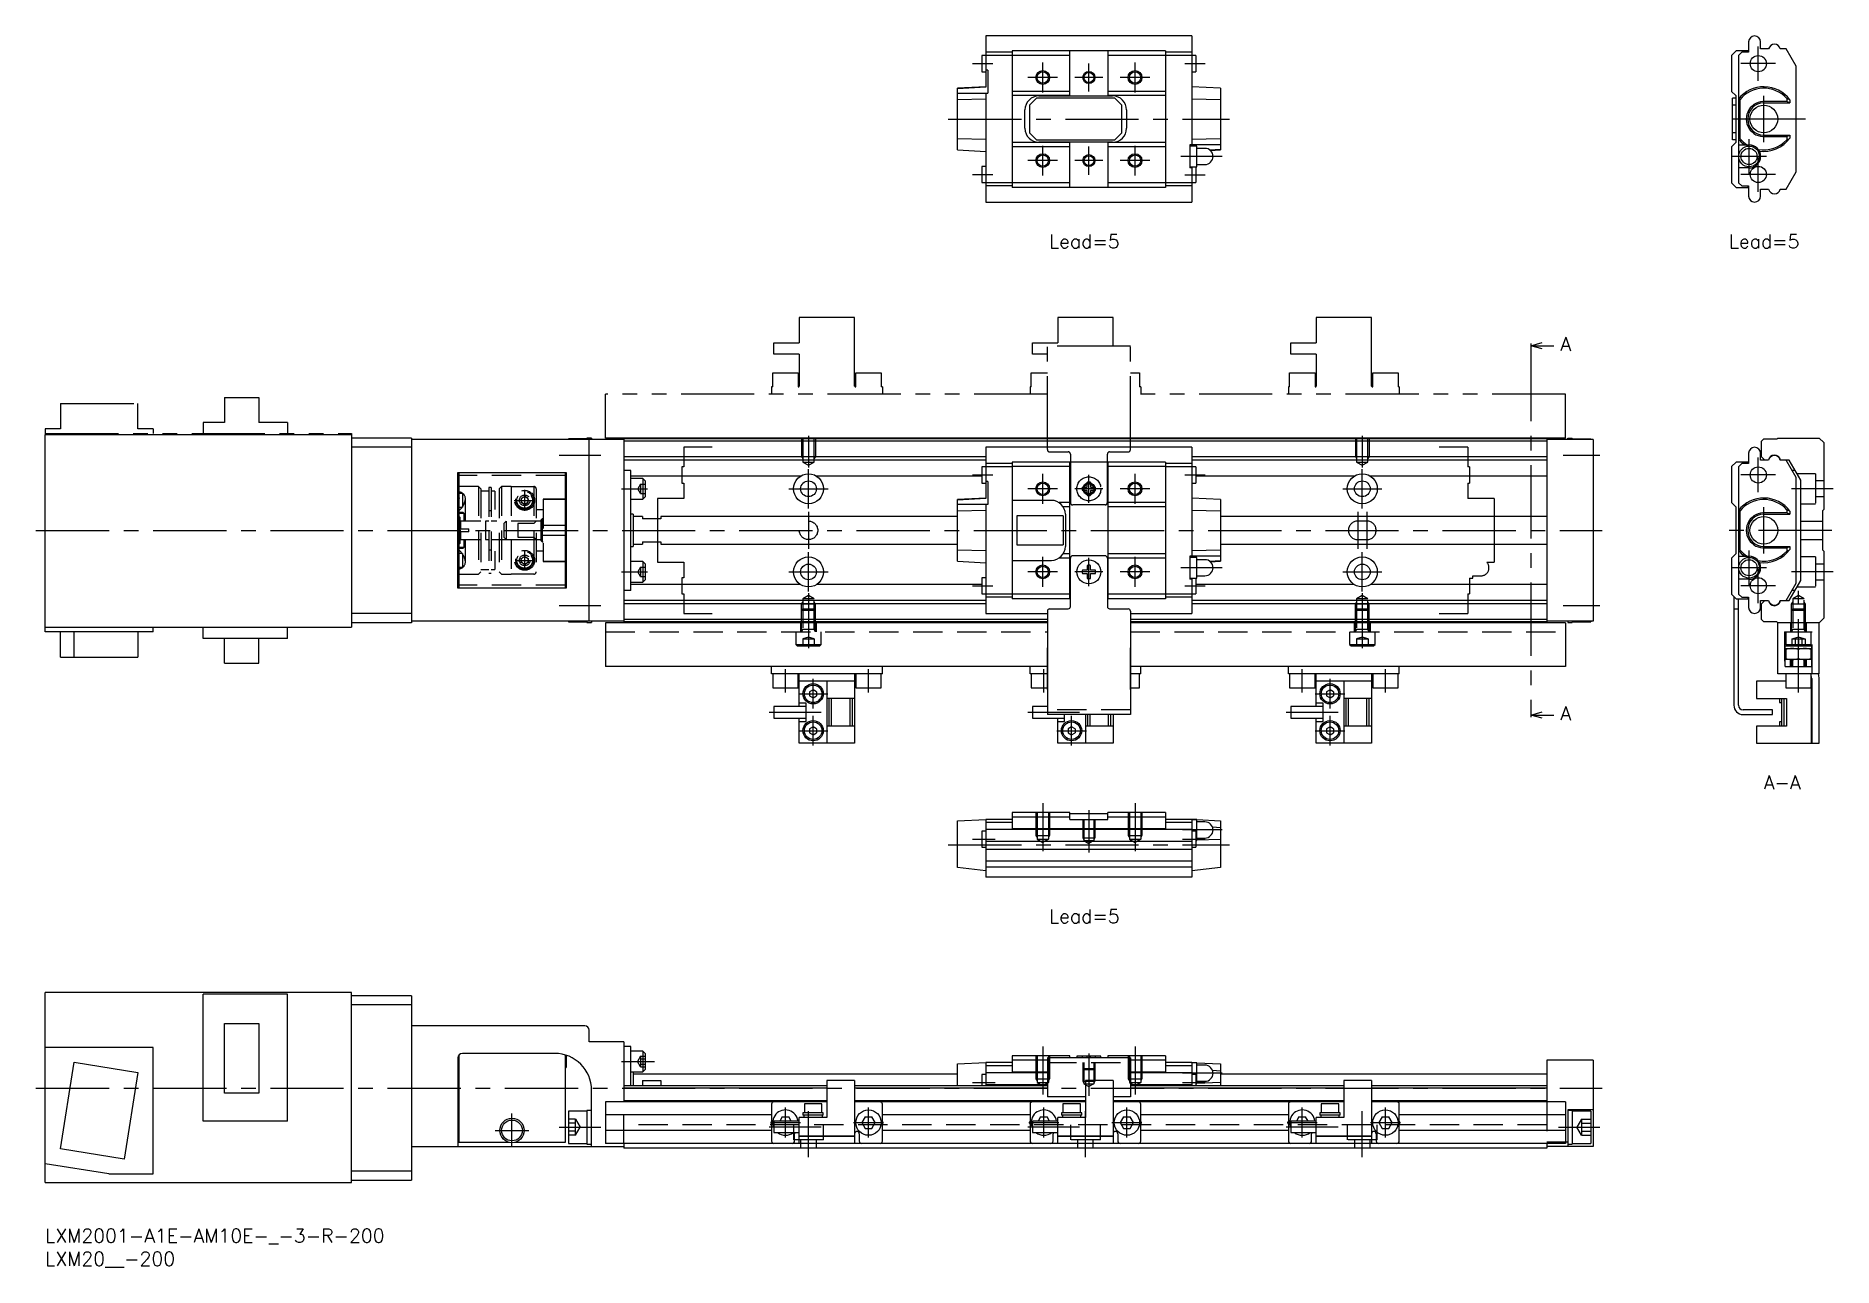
# Model space of a CAD drawing. Extents: x -2 to 387, y -8 to 258.
import ezdxf

# ---------------------------------------------------------------- set-up
doc = ezdxf.new("R2010")
doc.units = 0
doc.header["$LTSCALE"] = 0.5
for name, pattern in [('CENTER', [50.8, 31.75, -6.35, 6.35, -6.35]), ('DASHED', [19.05, 12.7, -6.35]), ('PHANTOM', [63.5, 31.75, -6.35, 6.35, -6.35, 6.35, -6.35])]:
    doc.linetypes.add(name, pattern=pattern)
for name, color, linetype in [('MSM_CENTER', 1, 'CENTER'), ('MSM_CONTINUOUS', 7, 'CONTINUOUS'), ('MSM_DASHED', 4, 'DASHED'), ('MSM_IMAGINARY', 6, 'PHANTOM'), ('MSM_NARROW', 5, 'CONTINUOUS'), ('MSM_PART_NUMBER', 7, 'CONTINUOUS')]:
    doc.layers.add(name, color=color, linetype=linetype)
doc.styles.get("Standard").update_dxf_attribs({"font": 'txt.shx', "height": 3, "bigfont": 'bigfont.shx'})

msp = doc.modelspace()

# ---------------------------------------------------------------- texts
at = {"layer": 'MSM_PART_NUMBER'}
for s, p in [('Lead=5', (217.52, 212.4)), ('Lead=5', (364.82, 212.4)), ('A', (328.32, 190.17)), ('A', (328.32, 110.17)), ('A-A', (372.4, 95.2)), ('Lead=5', (217.52, 66.2))]:
    msp.add_text(s, height=3, dxfattribs=at).set_placement(p)

# ---------------------------------------------------------------- blocks, each defined once
blk = doc.blocks.new('*U8')
at = {"layer": 'MSM_PART_NUMBER'}
blk.add_text('LXM2001-A1E-AM10E-_-3-R-200', height=3, dxfattribs=at).set_placement((0, -3))
blk = doc.blocks.new('*U9')
at = {"layer": 'MSM_PART_NUMBER'}
blk.add_text('LXM20__-200', height=3, dxfattribs=at).set_placement((0, -8))

# ---------------------------------------------------------------- linework, layer by layer
at = {"layer": 'MSM_CENTER'}
for p, q in [((371.2, 248.65), (371.2, 256.15)), ((200.95, 252.4), (205.35, 252.4)), ((219.38, 249.4), (212.92, 249.4)), ((216.15, 246.17), (216.15, 252.63)), ((229.21, 249.4), (223.09, 249.4)), ((226.15, 246.34), (226.15, 252.46)), ((239.38, 249.4), (232.92, 249.4)), ((236.15, 246.17), (236.15, 252.63)), ((246.95, 252.4), (251.35, 252.4)), ((374.95, 252.4), (367.45, 252.4)), ((372.4, 235.4), (372.4, 245.4)), ((195.65, 240.4), (256.65, 240.4)), ((381.4, 240.4), (363.6, 240.4)), ((216.15, 228.17), (216.15, 234.63)), ((226.15, 228.34), (226.15, 234.46)), ((236.15, 228.17), (236.15, 234.63)), ((369.2, 228.55), (369.2, 236.05)), ((219.38, 231.4), (212.92, 231.4)), ((229.21, 231.4), (223.09, 231.4)), ((239.38, 231.4), (232.92, 231.4)), ((255.05, 232.3), (246.05, 232.3)), ((372.95, 232.3), (365.45, 232.3)), ((371.2, 224.65), (371.2, 232.15)), ((200.95, 228.4), (205.35, 228.4)), ((246.95, 228.35), (251.35, 228.35)), ((374.95, 228.4), (367.45, 228.4)), ((321.9, 190.8), (321.9, 111.8)), ((165.4, 171.8), (165.4, 164.89)), ((285.4, 171.8), (285.4, 164.89)), ((111.4, 167.6), (120.4, 167.6)), ((328.9, 167.6), (336.9, 167.6)), ((165.4, 156.05), (165.4, 164.55)), ((285.4, 156.05), (285.4, 164.55)), ((371.2, 159.55), (371.2, 167.05)), ((103.9, 155.54), (103.9, 160.06)), ((124.9, 160.3), (130.5, 160.3)), ((161.15, 160.3), (169.65, 160.3)), ((200.95, 163.3), (205.35, 163.3)), ((219.38, 160.3), (212.92, 160.3)), ((216.15, 157.07), (216.15, 163.53)), ((229.21, 160.3), (223.09, 160.3)), ((226.15, 157.24), (226.15, 163.36)), ((239.38, 160.3), (232.92, 160.3)), ((236.15, 157.07), (236.15, 163.53)), ((246.95, 163.3), (251.35, 163.3)), ((281.15, 160.3), (289.65, 160.3)), ((374.95, 163.3), (367.45, 163.3)), ((387.4, 160.3), (378.4, 160.3)), ((101.64, 157.8), (106.16, 157.8)), ((372.4, 146.3), (372.4, 156.3)), ((165.4, 155.3), (165.4, 147.3)), ((284.4, 155.3), (284.4, 147.3)), ((286.4, 155.3), (286.4, 147.3)), ((-2, 151.3), (337.4, 151.3)), ((387.1, 151.3), (364.3, 151.3)), ((101.9, 144.8), (105.89, 144.8)), ((103.9, 142.81), (103.9, 146.8)), ((165.4, 138.05), (165.4, 146.55)), ((216.15, 139.07), (216.15, 145.53)), ((226.15, 139.24), (226.15, 145.36)), ((236.15, 139.07), (236.15, 145.53)), ((285.4, 138.05), (285.4, 146.55)), ((369.2, 139.45), (369.2, 146.95)), ((124.9, 142.3), (130.5, 142.3)), ((161.15, 142.3), (169.65, 142.3)), ((219.38, 142.3), (212.92, 142.3)), ((229.21, 142.3), (223.09, 142.3)), ((239.38, 142.3), (232.92, 142.3)), ((255.05, 143.2), (246.05, 143.2)), ((281.15, 142.3), (289.65, 142.3)), ((372.95, 143.2), (365.45, 143.2)), ((371.2, 135.55), (371.2, 143.05)), ((387.4, 142.3), (378.4, 142.3)), ((165.4, 137.71), (165.4, 125.8)), ((200.95, 139.3), (205.35, 139.3)), ((246.95, 139.25), (251.35, 139.25)), ((285.4, 137.71), (285.4, 125.8)), ((374.95, 139.3), (367.45, 139.3)), ((379.9, 116.2), (379.9, 138.21)), ((111.4, 135), (120.4, 135)), ((328.9, 135), (336.9, 135)), ((217.15, 116.8), (217.15, 125.82)), ((235.15, 116.8), (235.15, 125.82)), ((160.4, 116.2), (160.4, 121.2)), ((178.4, 116.2), (178.4, 121.2)), ((216.4, 116.2), (216.4, 121.2)), ((272.4, 116.2), (272.4, 121.2)), ((290.4, 116.2), (290.4, 121.2)), ((166.4, 112.7), (166.4, 119.1)), ((278.4, 112.7), (278.4, 119.1)), ((163.2, 115.9), (169.6, 115.9)), ((275.2, 115.9), (281.6, 115.9)), ((156.9, 111.9), (168.15, 111.9)), ((166.4, 104.7), (166.4, 111.1)), ((212.9, 111.9), (224.15, 111.9)), ((222.4, 104.7), (222.4, 111.1)), ((268.9, 111.9), (280.15, 111.9)), ((278.4, 104.7), (278.4, 111.1)), ((163.2, 107.9), (169.6, 107.9)), ((219.2, 107.9), (225.6, 107.9)), ((275.2, 107.9), (281.6, 107.9)), ((216.15, 92.2), (216.15, 81.8)), ((226.15, 90.7), (226.15, 81.5)), ((236.15, 92.2), (236.15, 81.8)), ((255.05, 86.4), (246.45, 86.4)), ((195.65, 83.2), (256.65, 83.2)), ((200.95, 84.4), (205.85, 84.4)), ((246.45, 84.4), (251.35, 84.4)), ((216.15, 39.5), (216.15, 29.1)), ((236.15, 39.5), (236.15, 29.1)), ((124.9, 36.25), (132, 36.25)), ((226.15, 38), (226.15, 28.8)), ((200.95, 31.7), (205.85, 31.7)), ((255.05, 33.7), (246.45, 33.7)), ((246.45, 31.7), (251.35, 31.7)), ((-2, 30.5), (337.4, 30.5)), ((101.15, 17.65), (101.15, 24.95)), ((160.4, 19.75), (160.4, 26.25)), ((165.4, 15.5), (165.4, 25.5)), ((178.4, 19.75), (178.4, 26.25)), ((216.4, 19.75), (216.4, 26.25)), ((225.4, 15.5), (225.4, 25.5)), ((234.4, 19.75), (234.4, 26.25)), ((272.4, 19.75), (272.4, 26.25)), ((285.4, 15.5), (285.4, 25.5)), ((290.4, 19.75), (290.4, 26.25)), ((97.5, 21.3), (104.8, 21.3)), ((111.4, 22), (120.4, 22)), ((156.9, 22.1), (168.15, 22.1)), ((157.15, 23), (163.65, 23)), ((175.15, 23), (181.65, 23)), ((212.9, 22.1), (224.15, 22.1)), ((213.15, 23), (219.65, 23)), ((231.15, 23), (237.65, 23)), ((268.9, 22.1), (280.15, 22.1)), ((269.15, 23), (275.65, 23)), ((287.15, 23), (293.65, 23)), ((327.9, 22), (336.9, 22))]:
    msp.add_line(p, q, dxfattribs=at)
at = {"layer": 'MSM_CONTINUOUS'}
for p, q in [((203.85, 258.4), (203.85, 247.33)), ((248.45, 258.4), (203.85, 258.4)), ((248.45, 258.4), (248.45, 234.8)), ((369.1, 257.1), (369.1, 254.9)), ((371.7, 255.6), (371.7, 257.1)), ((202.95, 254.15), (202.95, 250.65)), ((203.85, 254.15), (202.95, 254.15)), ((209.55, 254.9), (203.85, 254.9)), ((209.55, 254.19), (203.85, 254.19)), ((242.75, 255.2), (209.55, 255.2)), ((209.55, 255.2), (209.55, 225.6)), ((222.05, 254.2), (209.55, 254.2)), ((222.05, 245.4), (222.05, 255.2)), ((230.25, 255.2), (230.25, 245.4)), ((242.75, 254.2), (230.25, 254.2)), ((242.75, 255.2), (242.75, 225.6)), ((248.45, 254.9), (242.75, 254.9)), ((248.45, 254.19), (242.75, 254.19)), ((249.35, 254.15), (248.45, 254.15)), ((249.35, 254.15), (249.35, 250.65)), ((366.4, 255.2), (365.4, 254.2)), ((365.4, 254.2), (365.4, 246.4)), ((368.97, 255.2), (366.4, 255.2)), ((367.61, 254.9), (366.9, 254.19)), ((366.9, 254.19), (366.9, 226.61)), ((369.1, 254.9), (367.61, 254.9)), ((368.97, 254.9), (368.97, 255.2)), ((373.44, 255.6), (371.7, 255.6)), ((377.24, 255.6), (375.96, 255.6)), ((379.4, 251.86), (377.24, 255.6)), ((202.95, 250.65), (203.85, 250.65)), ((204.25, 251), (203.85, 251)), ((204.25, 251), (204.25, 246)), ((248.45, 250.65), (249.35, 250.65)), ((379.4, 228.94), (379.4, 251.86)), ((203.85, 247.4), (197.65, 247.08)), ((203.85, 247.33), (197.65, 246.96)), ((197.65, 233.72), (197.65, 247.08)), ((197.65, 246), (204.25, 246)), ((203.85, 246), (203.85, 222.4)), ((222.05, 246.4), (209.55, 246.4)), ((222.05, 245.5), (209.55, 245.5)), ((215.3, 245.4), (231.3, 245.4)), ((242.75, 246.4), (230.25, 246.4)), ((242.75, 245.5), (230.25, 245.5)), ((254.65, 247.08), (248.45, 247.4)), ((254.65, 247.08), (254.65, 233.72)), ((365.4, 246.4), (366.3, 245.5)), ((366.3, 245.5), (366.3, 235.3)), ((203.85, 244.73), (197.65, 244.59)), ((212.3, 238.4), (212.3, 242.4)), ((214.8, 244.9), (213.3, 243.4)), ((213.3, 243.4), (213.3, 237.4)), ((231.8, 244.9), (214.8, 244.9)), ((233.3, 243.4), (231.8, 244.9)), ((233.3, 237.4), (233.3, 243.4)), ((234.3, 242.4), (234.3, 238.4)), ((254.65, 244.59), (248.45, 244.73)), ((366.3, 244.9), (365.6, 244.9)), ((365.6, 235.9), (365.6, 244.9)), ((366.3, 243.4), (365.6, 243.4)), ((367.2, 244.59), (366.9, 244.73)), ((367.2, 244.59), (367.2, 236.21)), ((372.4, 243.9), (378.02, 243.9)), ((377.36, 244.19), (372.72, 244.19)), ((377.36, 244.87), (377.36, 244.19)), ((378.02, 243.9), (377.36, 244.19)), ((378.02, 244.57), (378.02, 243.9)), ((197.65, 236.21), (203.85, 236.07)), ((197.65, 233.72), (203.85, 233.4)), ((222.05, 235.3), (209.55, 235.3)), ((222.05, 234.4), (209.55, 234.4)), ((213.3, 237.4), (214.8, 235.9)), ((214.8, 235.9), (231.8, 235.9)), ((231.3, 235.4), (215.3, 235.4)), ((222.05, 225.6), (222.05, 235.4)), ((230.25, 235.4), (230.25, 225.6)), ((242.75, 235.3), (230.25, 235.3)), ((242.75, 234.4), (230.25, 234.4)), ((231.8, 235.9), (233.3, 237.4)), ((248.05, 234.8), (248.05, 229.8)), ((254.65, 234.8), (248.05, 234.8)), ((249.55, 234.55), (248.05, 234.55)), ((248.45, 236.07), (254.65, 236.21)), ((249.55, 230.05), (249.55, 234.55)), ((251.3, 234.05), (249.55, 234.05)), ((252.35, 233.7), (254.65, 233.84)), ((252.46, 233.61), (254.65, 233.72)), ((366.3, 235.3), (365.4, 234.4)), ((365.4, 234.4), (365.4, 226.6)), ((366.3, 237.4), (365.6, 237.4)), ((366.3, 235.9), (365.6, 235.9)), ((366.9, 236.07), (367.2, 236.21)), ((366.9, 234.8), (369.2, 234.8)), ((372.4, 236.9), (378.02, 236.9)), ((372.72, 236.61), (377.36, 236.61)), ((377.36, 236.61), (378.02, 236.9)), ((377.36, 236.61), (377.36, 235.93)), ((378.02, 236.9), (378.02, 236.23)), ((202.95, 230.15), (202.95, 226.65)), ((203.85, 230.15), (202.95, 230.15)), ((248.05, 230.05), (249.55, 230.05)), ((248.45, 229.8), (248.05, 229.8)), ((248.45, 230.05), (248.45, 222.4)), ((249.35, 230.05), (249.35, 226.65)), ((249.55, 230.55), (251.3, 230.55)), ((369.2, 229.8), (366.9, 229.8)), ((202.95, 226.65), (203.85, 226.65)), ((209.55, 226.61), (203.85, 226.61)), ((209.55, 225.9), (203.85, 225.9)), ((222.05, 226.6), (209.55, 226.6)), ((242.75, 226.6), (230.25, 226.6)), ((248.45, 226.61), (242.75, 226.61)), ((248.45, 225.9), (242.75, 225.9)), ((248.45, 226.65), (249.35, 226.65)), ((365.4, 226.6), (366.4, 225.6)), ((366.9, 226.61), (367.61, 225.9)), ((367.61, 225.9), (369.1, 225.9)), ((368.97, 225.6), (368.97, 225.9)), ((369.1, 225.9), (369.1, 223.7)), ((377.24, 225.2), (379.4, 228.94)), ((203.85, 222.4), (248.45, 222.4)), ((242.75, 225.6), (209.55, 225.6)), ((366.4, 225.6), (368.97, 225.6)), ((371.7, 223.7), (371.7, 225.2)), ((371.7, 225.2), (373.44, 225.2)), ((375.96, 225.2), (377.24, 225.2)), ((321.9, 191.3), (324.4, 191.97)), ((321.9, 191.8), (321.9, 190.8)), ((324.4, 190.63), (321.9, 191.3)), ((321.9, 191.3), (326.9, 191.3)), ((66.4, 172), (0, 172)), ((0, 129.3), (0, 172)), ((66.4, 172), (66.4, 130.3)), ((79.4, 171.3), (66.4, 171.3)), ((79.4, 169.3), (66.4, 169.3)), ((79.4, 171.3), (79.4, 131.3)), ((125.4, 171), (79.4, 171)), ((113.4, 171.1), (113.4, 171)), ((117.4, 171.1), (113.4, 171.1)), ((117.4, 171.25), (117.4, 171)), ((118.4, 171.25), (117.4, 171.25)), ((117.9, 131.6), (117.9, 171)), ((118.4, 171.25), (118.4, 171)), ((325.4, 171.3), (125.4, 171.3)), ((125.4, 171.3), (125.4, 131.3)), ((325.4, 171.1), (125.4, 171.1)), ((325.4, 170.6), (125.4, 170.6)), ((203.85, 169.3), (203.85, 158.23)), ((248.45, 169.3), (203.85, 169.3)), ((248.45, 169.3), (248.45, 145.7)), ((325.4, 171.3), (325.4, 131.3)), ((335.4, 171), (325.4, 171)), ((329.9, 171), (329.9, 171.25)), ((329.9, 171.25), (330.9, 171.25)), ((330.9, 171), (330.9, 171.25)), ((330.9, 171.1), (334.9, 171.1)), ((334.9, 171), (334.9, 171.1)), ((335.4, 171), (335.4, 131.6)), ((369.1, 168), (369.1, 165.8)), ((371.7, 166.5), (371.7, 168)), ((371.9, 170.6), (372.4, 171.1)), ((371.9, 167.2), (371.9, 170.6)), ((372.4, 171.1), (375.2, 171.1)), ((375.2, 171.1), (375.4, 171.3)), ((375.4, 171.3), (384.4, 171.3)), ((384.4, 171.3), (385.4, 170.3)), ((385.4, 170.3), (385.4, 155.8)), ((89.4, 138.8), (89.4, 163.8)), ((89.4, 163.8), (112.9, 163.8)), ((89.65, 163.8), (89.65, 138.8)), ((112.65, 163.8), (112.65, 138.8)), ((112.9, 163.8), (112.9, 138.8)), ((203.85, 167.2), (125.4, 167.2)), ((203.85, 166.5), (125.4, 166.5)), ((126.9, 164.3), (125.4, 164.3)), ((126.9, 138.3), (126.9, 164.3)), ((202.95, 165.05), (202.95, 161.55)), ((203.85, 165.05), (202.95, 165.05)), ((209.55, 165.8), (203.85, 165.8)), ((209.55, 165.09), (203.85, 165.09)), ((242.75, 166.1), (209.55, 166.1)), ((209.55, 166.1), (209.55, 136.5)), ((222.05, 165.1), (209.55, 165.1)), ((222.05, 136.5), (222.05, 166.1)), ((230.25, 166.1), (230.25, 136.5)), ((242.75, 165.1), (230.25, 165.1)), ((242.75, 166.1), (242.75, 136.5)), ((248.45, 165.8), (242.75, 165.8)), ((248.45, 165.09), (242.75, 165.09)), ((325.4, 167.2), (248.45, 167.2)), ((325.4, 166.5), (248.45, 166.5)), ((249.35, 165.05), (248.45, 165.05)), ((249.35, 165.05), (249.35, 161.55)), ((366.4, 166.1), (365.4, 165.1)), ((365.4, 165.1), (365.4, 157.3)), ((368.97, 166.1), (366.4, 166.1)), ((367.61, 165.8), (366.9, 165.09)), ((366.9, 165.09), (366.9, 137.51)), ((369.1, 165.8), (367.61, 165.8)), ((368.97, 165.8), (368.97, 166.1)), ((373.44, 166.5), (371.7, 166.5)), ((372.6, 166.5), (371.9, 167.2)), ((377.9, 166.5), (375.96, 166.5)), ((379.4, 162.76), (377.24, 166.5)), ((380.4, 162.17), (377.9, 166.5)), ((379.17, 164.3), (378.51, 164.3)), ((89.65, 160.8), (89.4, 160.8)), ((163.65, 163.04), (126.9, 163.04)), ((129.5, 162.55), (126.9, 162.55)), ((129.5, 162.55), (129.5, 158.05)), ((130, 162.05), (129.5, 162.55)), ((130, 162.05), (130, 158.55)), ((202.95, 163.04), (167.15, 163.04)), ((202.95, 161.55), (203.85, 161.55)), ((204.25, 161.9), (203.85, 161.9)), ((204.25, 161.9), (204.25, 156.9)), ((248.45, 161.55), (249.35, 161.55)), ((283.65, 163.04), (249.35, 163.04)), ((325.4, 163.04), (287.15, 163.04)), ((379.4, 139.84), (379.4, 162.76)), ((380.4, 140.43), (380.4, 162.17)), ((89.4, 155.95), (89.65, 155.95)), ((112.9, 158.05), (112.65, 158.05)), ((112.9, 157.96), (112.65, 157.96)), ((126.9, 158.05), (129.5, 158.05)), ((129.5, 158.05), (130, 158.55)), ((203.85, 158.3), (197.65, 157.98)), ((203.85, 158.23), (197.65, 157.86)), ((197.65, 144.62), (197.65, 157.98)), ((204.25, 156.9), (197.65, 156.9)), ((203.85, 156.9), (203.85, 133.3)), ((218.05, 157.8), (209.55, 157.8)), ((222.05, 157.3), (219.71, 157.3)), ((222.05, 156.4), (220.59, 156.4)), ((242.75, 157.3), (230.25, 157.3)), ((242.75, 156.4), (230.25, 156.4)), ((254.65, 157.98), (248.45, 158.3)), ((254.65, 157.98), (254.65, 144.62)), ((365.4, 157.3), (366.3, 156.4)), ((366.3, 156.4), (366.3, 146.2)), ((377.36, 155.77), (377.36, 155.09)), ((385.4, 155.8), (385.1, 155.5)), ((112.65, 152.42), (112.9, 152.42)), ((127.4, 154.8), (126.9, 154.8)), ((127.4, 154.8), (127.4, 147.8)), ((129.4, 154.3), (127.4, 154.3)), ((129.4, 154.3), (129.4, 153.8)), ((133.4, 153.8), (129.4, 153.8)), ((133.4, 154.3), (133.4, 153.8)), ((197.65, 154.3), (133.4, 154.3)), ((203.85, 155.63), (197.65, 155.49)), ((210.55, 154.46), (210.55, 148.14)), ((220.55, 154.46), (210.55, 154.46)), ((220.55, 154.46), (220.55, 148.14)), ((221.05, 154.8), (221.05, 147.8)), ((254.65, 155.49), (248.45, 155.63)), ((325.4, 154.3), (254.65, 154.3)), ((367.2, 155.49), (366.9, 155.63)), ((367.2, 155.49), (367.2, 147.11)), ((372.4, 154.8), (378.02, 154.8)), ((377.36, 155.09), (372.72, 155.09)), ((378.02, 154.8), (377.36, 155.09)), ((378.02, 155.47), (378.02, 154.8)), ((385.1, 155.5), (385.1, 147.1)), ((89.4, 151.6), (89.65, 151.6)), ((89.65, 151), (89.4, 151)), ((112.9, 150.18), (112.65, 150.18)), ((127.4, 148.3), (129.4, 148.3)), ((129.4, 148.8), (133.4, 148.8)), ((129.4, 148.8), (129.4, 148.3)), ((133.4, 148.8), (133.4, 148.3)), ((133.4, 148.3), (197.65, 148.3)), ((210.55, 148.14), (220.55, 148.14)), ((254.65, 148.3), (325.4, 148.3)), ((89.4, 146.95), (89.65, 146.95)), ((112.65, 144.64), (112.9, 144.64)), ((112.65, 144.55), (112.9, 144.55)), ((126.9, 147.8), (127.4, 147.8)), ((129.5, 144.55), (126.9, 144.55)), ((130, 144.05), (129.5, 144.55)), ((129.5, 144.55), (129.5, 140.05)), ((197.65, 147.11), (203.85, 146.97)), ((197.65, 144.62), (203.85, 144.3)), ((209.55, 144.8), (218.05, 144.8)), ((222.05, 145.3), (219.71, 145.3)), ((222.05, 146.2), (220.59, 146.2)), ((222.15, 134.8), (222.15, 145.3)), ((229.65, 145.8), (222.65, 145.8)), ((230.15, 145.3), (230.15, 134.8)), ((242.75, 146.2), (230.25, 146.2)), ((242.75, 145.3), (230.25, 145.3)), ((254.65, 145.7), (248.05, 145.7)), ((248.05, 145.7), (248.05, 140.7)), ((249.55, 145.45), (248.05, 145.45)), ((248.45, 146.97), (254.65, 147.11)), ((249.55, 140.95), (249.55, 145.45)), ((251.3, 144.95), (249.55, 144.95)), ((252.35, 144.6), (254.65, 144.74)), ((252.46, 144.51), (254.65, 144.62)), ((366.3, 146.2), (365.4, 145.3)), ((365.4, 145.3), (365.4, 137.5)), ((366.9, 146.97), (367.2, 147.11)), ((366.9, 145.7), (369.2, 145.7)), ((372.4, 147.8), (378.02, 147.8)), ((372.72, 147.51), (377.36, 147.51)), ((377.36, 147.51), (378.02, 147.8)), ((377.36, 147.51), (377.36, 146.83)), ((378.02, 147.8), (378.02, 147.13)), ((385.1, 147.1), (385.4, 146.8)), ((385.4, 146.8), (385.4, 132.3)), ((89.4, 141.8), (89.65, 141.8)), ((129.5, 140.05), (130, 140.55)), ((130, 144.05), (130, 140.55)), ((202.95, 141.05), (202.95, 137.55)), ((203.85, 141.05), (202.95, 141.05)), ((225.78, 142.67), (224.75, 142.67)), ((224.75, 141.93), (225.78, 141.93)), ((225.78, 143.7), (225.78, 142.67)), ((225.78, 141.93), (225.78, 140.9)), ((226.52, 142.67), (226.52, 143.7)), ((227.55, 142.67), (226.52, 142.67)), ((226.52, 140.9), (226.52, 141.93)), ((226.52, 141.93), (227.55, 141.93)), ((248.05, 140.95), (249.55, 140.95)), ((248.45, 140.7), (248.05, 140.7)), ((248.45, 140.95), (248.45, 133.3)), ((249.35, 140.95), (249.35, 137.55)), ((249.55, 141.45), (251.3, 141.45)), ((369.2, 140.7), (366.9, 140.7)), ((377.9, 136.1), (380.4, 140.43)), ((112.9, 138.8), (89.4, 138.8)), ((126.9, 138.3), (125.4, 138.3)), ((126.9, 140.05), (129.5, 140.05)), ((163.65, 139.56), (126.9, 139.56)), ((202.95, 139.56), (167.15, 139.56)), ((202.95, 137.55), (203.85, 137.55)), ((209.55, 137.51), (203.85, 137.51)), ((209.55, 136.8), (203.85, 136.8)), ((222.05, 137.5), (209.55, 137.5)), ((222.15, 136.5), (209.55, 136.5)), ((242.75, 136.5), (230.15, 136.5)), ((242.75, 137.5), (230.25, 137.5)), ((248.45, 137.51), (242.75, 137.51)), ((248.45, 136.8), (242.75, 136.8)), ((248.45, 137.55), (249.35, 137.55)), ((283.65, 139.56), (249.35, 139.56)), ((325.4, 139.56), (287.15, 139.56)), ((365.4, 137.5), (366.4, 136.5)), ((365.9, 137), (365.9, 113.4)), ((366.4, 136.5), (368.97, 136.5)), ((366.9, 137.51), (367.61, 136.8)), ((366.9, 113.4), (366.9, 136.5)), ((367.61, 136.8), (369.1, 136.8)), ((368.97, 136.5), (368.97, 136.8)), ((369.1, 136.8), (369.1, 134.6)), ((377.24, 136.1), (379.4, 139.84)), ((379.17, 138.3), (378.51, 138.3)), ((79.4, 133.3), (66.4, 133.3)), ((203.85, 136.1), (125.4, 136.1)), ((203.85, 135.4), (125.4, 135.4)), ((203.85, 133.3), (217.15, 133.3)), ((217.15, 133.8), (217.15, 111.4)), ((217.65, 134.3), (221.65, 134.3)), ((230.65, 134.3), (234.65, 134.3)), ((235.15, 133.8), (235.15, 111.4)), ((235.15, 133.3), (248.45, 133.3)), ((325.4, 136.1), (248.45, 136.1)), ((325.4, 135.4), (248.45, 135.4)), ((365.9, 134.3), (366.9, 134.3)), ((371.7, 134.6), (371.7, 136.1)), ((371.7, 136.1), (373.44, 136.1)), ((371.9, 135.4), (372.6, 136.1)), ((371.9, 132), (371.9, 135.4)), ((375.96, 136.1), (377.9, 136.1)), ((0, 130.3), (66.4, 130.3)), ((23.4, 129.3), (0, 129.3)), ((3.3, 123.8), (3.3, 129.3)), ((6.27, 123.8), (6.27, 129.3)), ((20.1, 129.3), (20.1, 123.8)), ((23.4, 129.3), (23.4, 130.3)), ((34.2, 127.9), (34.2, 130.3)), ((52.5, 127.9), (52.5, 130.3)), ((79.4, 131.3), (66.4, 131.3)), ((125.4, 131.6), (79.4, 131.6)), ((113.4, 131.6), (113.4, 131.5)), ((113.4, 131.5), (117.4, 131.5)), ((117.4, 131.6), (117.4, 131.35)), ((117.4, 131.35), (118.4, 131.35)), ((118.4, 131.6), (118.4, 131.35)), ((121.4, 131.3), (121.4, 121.8)), ((217.15, 131.3), (121.4, 131.3)), ((217.15, 132), (125.4, 132)), ((217.15, 131.5), (125.4, 131.5)), ((325.4, 132), (235.15, 132)), ((325.4, 131.5), (235.15, 131.5)), ((329.4, 131.3), (235.15, 131.3)), ((335.4, 131.6), (325.4, 131.6)), ((329.4, 131.3), (329.4, 121.8)), ((329.9, 131.6), (329.9, 131.35)), ((329.9, 131.35), (330.9, 131.35)), ((330.9, 131.6), (330.9, 131.35)), ((330.9, 131.5), (334.9, 131.5)), ((334.9, 131.6), (334.9, 131.5)), ((372.4, 131.5), (371.9, 132)), ((375.2, 131.5), (372.4, 131.5)), ((375.4, 131.3), (375.2, 131.5)), ((375.4, 120.2), (375.4, 131.3)), ((384.4, 131.3), (375.4, 131.3)), ((385.4, 132.3), (384.4, 131.3)), ((384.4, 120.2), (384.4, 131.3)), ((52.5, 127.9), (34.2, 127.9)), ((38.88, 122.5), (38.88, 127.9)), ((46.33, 122.5), (46.33, 127.9)), ((377, 126.3), (382.8, 126.3)), ((377, 121.8), (377, 126.3)), ((377.15, 125.7), (382.65, 125.7)), ((377.15, 125.7), (377.15, 123.3)), ((379.9, 123.55), (379.9, 125.45)), ((382.65, 123.3), (382.65, 125.7)), ((382.8, 121.8), (382.8, 126.3)), ((3.3, 123.8), (20.1, 123.8)), ((38.88, 122.5), (46.33, 122.5)), ((217.15, 121.8), (121.4, 121.8)), ((157.4, 120.2), (157.4, 121.8)), ((181.4, 120.2), (181.4, 121.8)), ((213.4, 120.2), (213.4, 121.8)), ((329.4, 121.8), (235.15, 121.8)), ((237.4, 120.2), (237.4, 121.8)), ((269.4, 120.2), (269.4, 121.8)), ((293.4, 120.2), (293.4, 121.8)), ((382.8, 123.3), (377, 123.3)), ((377, 121.8), (382.8, 121.8)), ((378.2, 121.8), (378.2, 123.3)), ((378.4, 123.3), (378.4, 121.8)), ((381.59, 123.31), (381.27, 123.3)), ((381.4, 121.8), (381.4, 123.3)), ((381.6, 123.3), (381.6, 121.8)), ((181.4, 120.2), (157.4, 120.2)), ((157.65, 120.2), (157.65, 117.2)), ((157.65, 117.2), (163.15, 117.2)), ((163.15, 117.2), (163.15, 120.2)), ((163.4, 113.15), (163.4, 120.07)), ((175.4, 118.6), (163.4, 118.6)), ((169.4, 118.6), (169.4, 105.2)), ((175.4, 120.07), (175.4, 105.2)), ((175.65, 120.2), (175.65, 117.2)), ((175.65, 117.2), (181.15, 117.2)), ((181.15, 117.2), (181.15, 120.2)), ((217.15, 120.2), (213.4, 120.2)), ((213.65, 120.2), (213.65, 117.2)), ((213.65, 117.2), (217.15, 117.2)), ((237.4, 120.2), (235.15, 120.2)), ((235.15, 117.2), (237.15, 117.2)), ((237.15, 117.2), (237.15, 120.2)), ((293.4, 120.2), (269.4, 120.2)), ((269.65, 120.2), (269.65, 117.2)), ((269.65, 117.2), (275.15, 117.2)), ((275.15, 117.2), (275.15, 120.2)), ((275.4, 113.15), (275.4, 120.07)), ((287.4, 118.6), (275.4, 118.6)), ((281.4, 118.6), (281.4, 105.2)), ((287.4, 120.07), (287.4, 105.2)), ((287.65, 120.2), (287.65, 117.2)), ((287.65, 117.2), (293.15, 117.2)), ((293.15, 117.2), (293.15, 120.2)), ((377.15, 118.6), (370.8, 118.6)), ((370.8, 118.6), (370.8, 114.9)), ((384.4, 120.2), (375.4, 120.2)), ((377.15, 120.2), (377.15, 117.2)), ((377.15, 117.2), (382.65, 117.2)), ((382.65, 117.2), (382.65, 120.2)), ((382.75, 118.6), (382.65, 118.6)), ((382.75, 105.2), (382.75, 118.6)), ((382.75, 118.55), (382.8, 118.55)), ((382.8, 119.2), (382.8, 105.2)), ((384.4, 105.2), (384.4, 119.2)), ((157.9, 113.15), (157.9, 110.65)), ((164.9, 113.15), (157.9, 113.15)), ((164.9, 113.9), (163.4, 113.9)), ((164.9, 109.9), (164.9, 113.9)), ((166.4, 116.77), (165.65, 116.33)), ((165.65, 116.33), (165.65, 115.47)), ((165.65, 115.47), (166.4, 115.03)), ((167.15, 116.33), (166.4, 116.77)), ((166.4, 115.03), (167.15, 115.47)), ((167.15, 116.33), (167.15, 115.47)), ((175.4, 114.9), (169.4, 114.9)), ((169.9, 108.9), (169.9, 114.9)), ((170.4, 108.9), (170.4, 114.9)), ((174.4, 108.9), (174.4, 114.9)), ((174.9, 108.9), (174.9, 114.9)), ((213.9, 113.15), (213.9, 110.65)), ((217.15, 113.15), (213.9, 113.15)), ((269.9, 113.15), (269.9, 110.65)), ((276.9, 113.15), (269.9, 113.15)), ((276.9, 113.9), (275.4, 113.9)), ((276.9, 109.9), (276.9, 113.9)), ((278.4, 116.77), (277.65, 116.33)), ((277.65, 116.33), (277.65, 115.47)), ((277.65, 115.47), (278.4, 115.03)), ((279.15, 116.33), (278.4, 116.77)), ((278.4, 115.03), (279.15, 115.47)), ((279.15, 116.33), (279.15, 115.47)), ((287.4, 114.9), (281.4, 114.9)), ((281.9, 108.9), (281.9, 114.9)), ((282.4, 108.9), (282.4, 114.9)), ((286.4, 108.9), (286.4, 114.9)), ((286.9, 108.9), (286.9, 114.9)), ((370.8, 114.9), (377.3, 114.9)), ((375.8, 114.9), (375.8, 114)), ((375.8, 114), (376.3, 114)), ((376.3, 108.9), (376.3, 114.9)), ((376.8, 108.9), (376.8, 114.9)), ((377.3, 114.9), (377.3, 108.9)), ((157.9, 110.65), (164.9, 110.65)), ((163.4, 105.2), (163.4, 110.65)), ((163.4, 109.9), (164.9, 109.9)), ((213.9, 110.65), (220.9, 110.65)), ((235.15, 111.4), (217.15, 111.4)), ((219.4, 105.2), (219.4, 110.65)), ((219.4, 109.9), (220.9, 109.9)), ((220.9, 109.9), (220.9, 111.4)), ((225.4, 111.4), (225.4, 105.2)), ((225.9, 108.9), (225.9, 111.4)), ((226.4, 108.9), (226.4, 111.4)), ((230.4, 108.9), (230.4, 111.4)), ((230.9, 108.9), (230.9, 111.4)), ((231.4, 111.4), (231.4, 105.2)), ((269.9, 110.65), (276.9, 110.65)), ((275.4, 105.2), (275.4, 110.65)), ((275.4, 109.9), (276.9, 109.9)), ((321.9, 111.3), (324.4, 111.97)), ((321.9, 111.8), (321.9, 110.8)), ((324.4, 110.63), (321.9, 111.3)), ((321.9, 111.3), (326.9, 111.3)), ((374.3, 112.4), (367.9, 112.4)), ((367.9, 111.4), (374.3, 111.4)), ((374.3, 111.4), (374.3, 112.4)), ((375.8, 109.8), (375.8, 108.9)), ((376.3, 109.8), (375.8, 109.8)), ((175.4, 105.2), (163.4, 105.2)), ((166.4, 108.77), (165.65, 108.33)), ((165.65, 108.33), (165.65, 107.47)), ((165.65, 107.47), (166.4, 107.03)), ((167.15, 108.33), (166.4, 108.77)), ((166.4, 107.03), (167.15, 107.47)), ((167.15, 108.33), (167.15, 107.47)), ((175.4, 108.9), (169.4, 108.9)), ((231.4, 105.2), (219.4, 105.2)), ((222.4, 108.77), (221.65, 108.33)), ((221.65, 108.33), (221.65, 107.47)), ((221.65, 107.47), (222.4, 107.03)), ((223.15, 108.33), (222.4, 108.77)), ((222.4, 107.03), (223.15, 107.47)), ((223.15, 108.33), (223.15, 107.47)), ((231.4, 108.9), (225.4, 108.9)), ((287.4, 105.2), (275.4, 105.2)), ((278.4, 108.77), (277.65, 108.33)), ((277.65, 108.33), (277.65, 107.47)), ((277.65, 107.47), (278.4, 107.03)), ((279.15, 108.33), (278.4, 108.77)), ((278.4, 107.03), (279.15, 107.47)), ((279.15, 108.33), (279.15, 107.47)), ((287.4, 108.9), (281.4, 108.9)), ((377.3, 108.9), (370.8, 108.9)), ((370.8, 108.9), (370.8, 105.2)), ((370.8, 105.2), (382.75, 105.2)), ((382.75, 105.25), (382.8, 105.25)), ((382.8, 105.2), (384.4, 105.2)), ((222.05, 90.2), (209.55, 90.2)), ((209.55, 90.2), (209.55, 86.63)), ((222.05, 88.7), (222.05, 90.2)), ((222.05, 90), (230.25, 90)), ((230.25, 88.7), (230.25, 90.2)), ((242.75, 90.2), (230.25, 90.2)), ((242.75, 90.2), (242.75, 86.63)), ((197.65, 88.4), (203.85, 88.7)), ((197.65, 78.24), (197.65, 88.4)), ((203.85, 86.15), (202.95, 86.15)), ((202.95, 86.15), (202.95, 82.65)), ((209.55, 88.7), (203.85, 88.7)), ((203.85, 88.7), (203.85, 76.2)), ((209.55, 87.99), (203.85, 87.99)), ((248.45, 86.5), (203.85, 86.5)), ((222.05, 89.2), (209.55, 89.2)), ((242.75, 86.63), (209.55, 86.63)), ((222.05, 88.7), (230.25, 88.7)), ((242.75, 89.2), (230.25, 89.2)), ((248.45, 88.7), (242.75, 88.7)), ((248.45, 87.99), (242.75, 87.99)), ((248.45, 88.7), (249.47, 88.65)), ((248.45, 88.7), (248.45, 76.2)), ((249.55, 88.65), (248.45, 88.65)), ((249.35, 86.15), (248.45, 86.15)), ((249.35, 86.15), (249.35, 82.65)), ((249.55, 88.65), (254.65, 88.4)), ((249.55, 84.15), (249.55, 88.65)), ((251.3, 88.15), (249.55, 88.15)), ((254.65, 86.83), (252.95, 86.99)), ((254.65, 88.4), (254.65, 78.24)), ((202.95, 82.65), (203.85, 82.65)), ((248.45, 83.9), (203.85, 83.9)), ((248.45, 82.16), (203.85, 82.16)), ((248.45, 82.65), (249.35, 82.65)), ((249.35, 84.15), (249.55, 84.15)), ((249.55, 84.65), (251.3, 84.65)), ((249.55, 84.23), (254.65, 84.43)), ((203.85, 77.58), (197.65, 78.24)), ((248.45, 79.64), (203.85, 79.64)), ((248.45, 78.36), (203.85, 78.36)), ((254.65, 78.24), (248.45, 77.58)), ((248.45, 76.2), (203.85, 76.2)), ((66.4, 51.2), (0, 51.2)), ((0, 10), (0, 51.2)), ((52.5, 50.8), (34.2, 50.8)), ((34.2, 23.3), (34.2, 50.8)), ((52.5, 23.3), (52.5, 50.8)), ((66.4, 10), (66.4, 51.2)), ((79.4, 50.5), (66.4, 50.5)), ((79.4, 48.5), (66.4, 48.5)), ((79.4, 50.5), (79.4, 10.5)), ((38.88, 29.35), (38.88, 44.45)), ((38.88, 44.45), (46.33, 44.45)), ((46.33, 44.45), (46.33, 29.35)), ((116.9, 44), (79.4, 44)), ((117.9, 40.5), (117.9, 43)), ((23.4, 39.3), (0, 39.3)), ((23.4, 11.9), (23.4, 39.3)), ((125.4, 40.5), (117.9, 40.5)), ((125.4, 40.5), (125.4, 27.5)), ((126.9, 39.5), (125.4, 39.5)), ((126.9, 31), (126.9, 39.5)), ((3.3, 17.31), (6.27, 36.08)), ((6.27, 36.08), (20.1, 33.89)), ((89.4, 37), (89.4, 17.8)), ((89.65, 37.66), (89.65, 18.7)), ((110.4, 38), (90.4, 38)), ((112.65, 37.68), (112.65, 18.7)), ((112.9, 37.25), (112.65, 37.25)), ((112.9, 37.16), (112.65, 37.16)), ((112.9, 37.6), (112.9, 34.92)), ((129.5, 38.5), (126.9, 38.5)), ((130, 38), (129.5, 38.5)), ((129.5, 38.5), (129.5, 34)), ((130, 38), (130, 34.5)), ((197.65, 35.7), (203.85, 36)), ((197.65, 31), (197.65, 35.7)), ((209.55, 36), (203.85, 36)), ((203.85, 36), (203.85, 31)), ((209.55, 35.29), (203.85, 35.29)), ((209.55, 37.5), (209.55, 33.93)), ((222.05, 37.5), (209.55, 37.5)), ((217.15, 36.5), (209.55, 36.5)), ((235.15, 37), (217.15, 37)), ((217.15, 37), (217.15, 28.6)), ((222.05, 37), (222.05, 37.5)), ((223.55, 37.4), (223.55, 37)), ((228.75, 37.4), (223.55, 37.4)), ((228.75, 37), (228.75, 37.4)), ((242.75, 37.5), (230.25, 37.5)), ((230.25, 37.5), (230.25, 37)), ((235.15, 37), (235.15, 28.6)), ((242.75, 36.5), (235.15, 36.5)), ((242.75, 37.5), (242.75, 33.93)), ((248.45, 36), (242.75, 36)), ((248.45, 35.29), (242.75, 35.29)), ((248.45, 36), (249.47, 35.95)), ((248.45, 36), (248.45, 31)), ((249.55, 35.95), (248.45, 35.95)), ((249.55, 35.95), (254.65, 35.7)), ((249.55, 31.45), (249.55, 35.95)), ((251.3, 35.45), (249.55, 35.45)), ((254.65, 35.7), (254.65, 31)), ((335.4, 36.5), (325.4, 36.5)), ((325.4, 36.5), (325.4, 27.5)), ((335.4, 36.5), (335.4, 17.8)), ((20.1, 33.89), (17.13, 15.12)), ((89.4, 34.92), (89.65, 34.92)), ((112.65, 34.92), (112.9, 34.92)), ((126.9, 34), (129.5, 34)), ((127.4, 34), (127.4, 31)), ((197.65, 33.5), (127.4, 33.5)), ((129.4, 32.16), (133.4, 32.16)), ((129.4, 32.16), (129.4, 31)), ((129.5, 34), (130, 34.5)), ((133.4, 32.16), (133.4, 31)), ((169.4, 32.1), (169.4, 24.1)), ((175.4, 32.1), (169.4, 32.1)), ((175.4, 32.1), (175.4, 18.5)), ((203.85, 33.45), (202.95, 33.45)), ((202.95, 33.45), (202.95, 31)), ((217.15, 33.8), (203.85, 33.8)), ((217.15, 31.2), (203.85, 31.2)), ((217.15, 33.93), (209.55, 33.93)), ((231.4, 32.1), (225.4, 32.1)), ((225.4, 32.1), (225.4, 24.1)), ((231.4, 32.1), (231.4, 18.5)), ((242.75, 33.93), (235.15, 33.93)), ((248.45, 33.8), (235.15, 33.8)), ((248.45, 31.2), (235.15, 31.2)), ((249.35, 33.45), (248.45, 33.45)), ((249.35, 33.45), (249.35, 31)), ((249.35, 31.45), (249.55, 31.45)), ((249.55, 31.95), (251.3, 31.95)), ((249.55, 31.53), (254.65, 31.73)), ((254.65, 34.13), (252.95, 34.29)), ((325.4, 33.5), (254.65, 33.5)), ((287.4, 32.1), (281.4, 32.1)), ((281.4, 32.1), (281.4, 24.1)), ((287.4, 32.1), (287.4, 18.5)), ((46.33, 29.35), (38.88, 29.35)), ((118.4, 17.8), (118.4, 30)), ((169.4, 27.5), (121.4, 27.5)), ((121.4, 27.5), (121.4, 18.5)), ((169.4, 31), (125.4, 31)), ((169.4, 30.5), (125.4, 30.5)), ((169.4, 27.7), (125.4, 27.7)), ((217.15, 31), (175.4, 31)), ((217.15, 30.5), (175.4, 30.5)), ((225.4, 27.7), (175.4, 27.7)), ((225.4, 27.5), (175.4, 27.5)), ((225.4, 28.6), (217.15, 28.6)), ((235.15, 28.6), (231.4, 28.6)), ((281.4, 27.7), (231.4, 27.7)), ((281.4, 27.5), (231.4, 27.5)), ((281.4, 31), (235.15, 31)), ((281.4, 30.5), (235.15, 30.5)), ((325.4, 31), (287.4, 31)), ((325.4, 30.5), (287.4, 30.5)), ((325.4, 27.7), (287.4, 27.7)), ((329.4, 27.5), (287.4, 27.5)), ((329.4, 27.5), (329.4, 18.5)), ((117.4, 25.5), (113.4, 25.5)), ((113.4, 25.5), (113.4, 18.5)), ((118.4, 25.65), (117.4, 25.65)), ((117.4, 25.65), (117.4, 18.35)), ((157.4, 24.7), (121.4, 24.7)), ((157.4, 27), (157.4, 19)), ((159.68, 24.25), (159.16, 23.35)), ((159.68, 24.25), (161.12, 24.25)), ((161.64, 23.35), (161.12, 24.25)), ((169.4, 24.1), (163.4, 24.1)), ((163.4, 18.5), (163.4, 24.1)), ((164.2, 25.1), (164.2, 24.6)), ((168.6, 25.1), (164.2, 25.1)), ((168.6, 24.6), (164.2, 24.6)), ((164.4, 24.6), (164.4, 24.1)), ((164.5, 27.1), (164.5, 25.1)), ((168.3, 27.1), (164.5, 27.1)), ((168.3, 25.1), (168.3, 27.1)), ((168.4, 24.1), (168.4, 24.6)), ((168.6, 24.6), (168.6, 25.1)), ((177.68, 24.25), (176.96, 23)), ((177.68, 24.25), (179.12, 24.25)), ((179.84, 23), (179.12, 24.25)), ((181.4, 19), (181.4, 27)), ((213.4, 24.7), (181.4, 24.7)), ((213.4, 27), (213.4, 19)), ((215.68, 24.25), (215.16, 23.35)), ((215.68, 24.25), (217.12, 24.25)), ((217.64, 23.35), (217.12, 24.25)), ((225.4, 24.1), (219.4, 24.1)), ((219.4, 18.5), (219.4, 24.1)), ((220.2, 25.1), (220.2, 24.6)), ((224.6, 25.1), (220.2, 25.1)), ((224.6, 24.6), (220.2, 24.6)), ((220.4, 24.6), (220.4, 24.1)), ((220.5, 27.1), (220.5, 25.1)), ((224.3, 27.1), (220.5, 27.1)), ((224.3, 25.1), (224.3, 27.1)), ((224.4, 24.1), (224.4, 24.6)), ((224.6, 24.6), (224.6, 25.1)), ((233.68, 24.25), (232.96, 23)), ((233.68, 24.25), (235.12, 24.25)), ((235.84, 23), (235.12, 24.25)), ((237.4, 19), (237.4, 27)), ((269.4, 24.7), (237.4, 24.7)), ((269.4, 27), (269.4, 19)), ((271.68, 24.25), (271.16, 23.35)), ((271.68, 24.25), (273.12, 24.25)), ((273.64, 23.35), (273.12, 24.25)), ((281.4, 24.1), (275.4, 24.1)), ((275.4, 18.5), (275.4, 24.1)), ((276.2, 25.1), (276.2, 24.6)), ((280.6, 25.1), (276.2, 25.1)), ((280.6, 24.6), (276.2, 24.6)), ((276.4, 24.6), (276.4, 24.1)), ((276.5, 27.1), (276.5, 25.1)), ((280.3, 27.1), (276.5, 27.1)), ((280.3, 25.1), (280.3, 27.1)), ((280.4, 24.1), (280.4, 24.6)), ((280.6, 24.6), (280.6, 25.1)), ((289.68, 24.25), (288.96, 23)), ((289.68, 24.25), (291.12, 24.25)), ((291.84, 23), (291.12, 24.25)), ((293.4, 19), (293.4, 27)), ((329.4, 24.7), (293.4, 24.7)), ((335.4, 25.8), (329.9, 25.8)), ((329.9, 25.8), (329.9, 17.8)), ((330.9, 25.65), (329.9, 25.65)), ((330.9, 25.65), (330.9, 18.35)), ((334.9, 25.5), (330.9, 25.5)), ((334.9, 25.5), (334.9, 18.5)), ((52.5, 23.3), (34.2, 23.3)), ((157.4, 21.3), (121.4, 21.3)), ((157.4, 23.3), (157.22, 23)), ((157.22, 23), (157.4, 22.7)), ((163.4, 23.35), (157.9, 23.35)), ((157.9, 23.35), (157.9, 20.85)), ((157.9, 20.85), (163.4, 20.85)), ((162.4, 19), (162.4, 20.6)), ((163.4, 20.15), (175.4, 20.15)), ((163.4, 20.1), (175.4, 20.1)), ((163.45, 20.15), (163.45, 20.1)), ((175.35, 20.15), (175.35, 20.1)), ((176.4, 20.6), (176.4, 19)), ((176.96, 23), (177.68, 21.75)), ((177.68, 21.75), (179.12, 21.75)), ((179.12, 21.75), (179.84, 23)), ((181.58, 23), (181.4, 23.3)), ((181.4, 22.7), (181.58, 23)), ((213.4, 21.3), (181.4, 21.3)), ((213.4, 23.3), (213.22, 23)), ((213.22, 23), (213.4, 22.7)), ((219.4, 23.35), (213.9, 23.35)), ((213.9, 23.35), (213.9, 20.85)), ((213.9, 20.85), (219.4, 20.85)), ((218.4, 19), (218.4, 20.6)), ((219.4, 20.15), (231.4, 20.15)), ((219.4, 20.1), (231.4, 20.1)), ((219.45, 20.15), (219.45, 20.1)), ((231.35, 20.15), (231.35, 20.1)), ((232.4, 20.6), (232.4, 19)), ((232.96, 23), (233.68, 21.75)), ((233.68, 21.75), (235.12, 21.75)), ((235.12, 21.75), (235.84, 23)), ((237.58, 23), (237.4, 23.3)), ((237.4, 22.7), (237.58, 23)), ((269.4, 21.3), (237.4, 21.3)), ((269.4, 23.3), (269.22, 23)), ((269.22, 23), (269.4, 22.7)), ((275.4, 23.35), (269.9, 23.35)), ((269.9, 23.35), (269.9, 20.85)), ((269.9, 20.85), (275.4, 20.85)), ((274.4, 19), (274.4, 20.6)), ((275.4, 20.15), (287.4, 20.15)), ((275.4, 20.1), (287.4, 20.1)), ((275.45, 20.15), (275.45, 20.1)), ((287.35, 20.15), (287.35, 20.1)), ((288.4, 20.6), (288.4, 19)), ((288.96, 23), (289.68, 21.75)), ((289.68, 21.75), (291.12, 21.75)), ((291.12, 21.75), (291.84, 23)), ((293.58, 23), (293.4, 23.3)), ((293.4, 22.7), (293.58, 23)), ((329.4, 21.3), (293.4, 21.3)), ((17.13, 15.12), (3.3, 17.31)), ((79.4, 17.8), (125.4, 17.8)), ((100.64, 18.7), (89.65, 18.7)), ((112.65, 18.7), (101.66, 18.7)), ((113.4, 18.5), (117.4, 18.5)), ((117.4, 18.35), (118.4, 18.35)), ((329.4, 18.5), (121.4, 18.5)), ((125.4, 18.5), (125.4, 17.5)), ((325.4, 17.5), (125.4, 17.5)), ((329.9, 18.8), (325.4, 18.8)), ((325.4, 18.5), (325.4, 17.5)), ((335.4, 17.8), (325.4, 17.8)), ((329.9, 18.35), (330.9, 18.35)), ((330.9, 18.5), (334.9, 18.5)), ((13.82, 11.9), (0, 14.09)), ((13.82, 11.9), (23.4, 11.9)), ((79.4, 12.5), (66.4, 12.5)), ((0, 10), (66.4, 10)), ((66.4, 10.5), (79.4, 10.5))]:
    msp.add_line(p, q, dxfattribs=at)
for centre, radius in [((371.2, 252.4), 1.75), ((216.15, 249.4), 1.23), ((226.15, 249.4), 1.06), ((236.15, 249.4), 1.23), ((372.4, 240.4), 3), ((369.2, 232.3), 2.25), ((369.2, 232.3), 1.75), ((216.15, 231.4), 1.23), ((226.15, 231.4), 1.06), ((236.15, 231.4), 1.23), ((371.2, 228.4), 1.75), ((165.4, 160.3), 3.25), ((285.4, 160.3), 3.25), ((371.2, 163.3), 1.75), ((165.4, 160.3), 1.7), ((216.15, 160.3), 1.23), ((226.15, 160.3), 1.06), ((236.15, 160.3), 1.23), ((285.4, 160.3), 1.7), ((372.4, 151.3), 3), ((165.4, 142.3), 3.25), ((226.15, 142.3), 2.6), ((285.4, 142.3), 3.25), ((369.2, 143.2), 2.25), ((369.2, 143.2), 1.75), ((165.4, 142.3), 1.7), ((216.15, 142.3), 1.23), ((236.15, 142.3), 1.23), ((285.4, 142.3), 1.7), ((371.2, 139.3), 1.75), ((166.4, 115.9), 2.2), ((166.4, 115.9), 1.9), ((278.4, 115.9), 2.2), ((278.4, 115.9), 1.9), ((166.4, 107.9), 2.2), ((166.4, 107.9), 1.9), ((222.4, 107.9), 2.2), ((222.4, 107.9), 1.9), ((278.4, 107.9), 2.2), ((278.4, 107.9), 1.9), ((101.15, 21.3), 2.65), ((101.15, 21.3), 2.25), ((178.4, 23), 2.75), ((234.4, 23), 2.75), ((290.4, 23), 2.75)]:
    msp.add_circle(centre, radius, dxfattribs=at)
for centre, radius, start, end in [((370.4, 257.1), 1.3, 0, 180), ((374.7, 255.3), 1.3, 13.3424, 166.6576), ((215.3, 242.4), 3, 90, 180), ((231.3, 242.4), 3, 0, 90), ((372.4, 240.4), 7, 36.5962, 141.7868), ((372.4, 240.4), 6.68, 42.0402, 141.1265), ((372.4, 240.4), 3.8, 85.1074, 274.8926), ((372.4, 240.4), 3.5, 90, 270), ((372.98, 234.21), 11.52, 64.0671, 67.6778), ((215.3, 238.4), 3, 180, 270), ((231.3, 238.4), 3, 270, 0), ((251.3, 232.3), 1.75, 270, 90), ((372.4, 240.4), 7, 218.2132, 233.1301), ((372.4, 240.4), 6.68, 218.8735, 237.0286), ((369.2, 232.3), 2.5, 270, 90), ((372.4, 240.4), 6.68, 259.3812, 317.9598), ((372.4, 240.4), 7, 261.8617, 323.4038), ((375.27, 241.47), 5.92, 290.6125, 297.6426), ((370.4, 223.7), 1.3, 180, 0), ((374.7, 225.5), 1.3, 193.3424, 346.6576), ((370.4, 168), 1.3, 0, 180), ((374.7, 166.3), 1.32, 8.7147, 171.2853), ((374.7, 166.2), 1.3, 13.3424, 166.6576), ((218.05, 154.8), 3, 0, 90), ((372.4, 151.3), 7, 36.5962, 141.7868), ((372.4, 151.3), 6.68, 42.0402, 141.1265), ((372.98, 145.11), 11.52, 64.0671, 67.6778), ((372.4, 151.3), 3.8, 85.1074, 274.8926), ((372.4, 151.3), 3.5, 90, 270), ((218.05, 147.8), 3, 270, 0), ((222.65, 145.3), 0.5, 90, 180), ((229.65, 145.3), 0.5, 0, 90), ((251.3, 143.2), 1.75, 270, 90), ((372.4, 151.3), 7, 218.2132, 233.1301), ((372.4, 151.3), 6.68, 218.8735, 237.0286), ((369.2, 143.2), 2.5, 270, 90), ((372.4, 151.3), 6.68, 259.3812, 317.9598), ((372.4, 151.3), 7, 261.8617, 323.4038), ((375.27, 152.37), 5.92, 290.6125, 297.6426), ((226.15, 142.3), 1.45, 165.2162, 194.7838), ((226.15, 142.3), 1.45, 75.2162, 104.7838), ((226.15, 142.3), 1.45, 255.2162, 284.7838), ((226.15, 142.3), 1.45, 345.2162, 14.7838), ((217.65, 133.8), 0.5, 90, 180), ((221.65, 134.8), 0.5, 270, 0), ((230.65, 134.8), 0.5, 180, 270), ((234.65, 133.8), 0.5, 0, 90), ((370.4, 134.6), 1.3, 180, 0), ((374.7, 136.3), 1.32, 188.7147, 351.2853), ((374.7, 136.4), 1.3, 193.3424, 346.6576), ((378.52, 121.73), 3.97, 69.7438, 110.2562), ((381.27, 121.73), 3.97, 69.7438, 110.2562), ((378.52, 127.27), 3.97, 249.7438, 290.2562), ((381.27, 127.27), 3.97, 249.7438, 290.2562), ((163.14, 119.89), 0.311, 34.723, 88.9034), ((175.66, 119.88), 0.318, 91.7128, 144.6608), ((275.14, 119.89), 0.311, 34.723, 88.9034), ((287.66, 119.88), 0.318, 91.7128, 144.6608), ((381.8, 119.2), 1, 0, 31.7883), ((381.8, 119.2), 2.6, 0, 22.6199), ((367.9, 113.4), 2, 180, 270), ((367.9, 113.4), 1, 180, 270), ((251.3, 86.4), 1.75, 270, 90), ((116.9, 43), 1, 0, 90), ((90.4, 37), 1, 90, 180), ((110.4, 30), 8, 0, 90), ((251.3, 33.7), 1.75, 270, 90), ((157.9, 27), 0.5, 90, 180), ((180.9, 27), 0.5, 0, 90), ((213.9, 27), 0.5, 90, 180), ((236.9, 27), 0.5, 0, 90), ((269.9, 27), 0.5, 90, 180), ((292.9, 27), 0.5, 0, 90), ((160.4, 23), 2.75, 7.312, 204.62), ((216.4, 23), 2.75, 7.312, 204.62), ((272.4, 23), 2.75, 7.312, 204.62), ((160.4, 23), 2.75, 231.4273, 308.5727), ((162.9, 20.6), 0.5, 150, 180), ((162.9, 20.6), 0.5, 0, 30), ((175.9, 20.6), 0.5, 0, 180), ((216.4, 23), 2.75, 231.4273, 308.5727), ((218.9, 20.6), 0.5, 150, 180), ((218.9, 20.6), 0.5, 0, 30), ((231.9, 20.6), 0.5, 0, 180), ((272.4, 23), 2.75, 231.4273, 308.5727), ((274.9, 20.6), 0.5, 150, 180), ((274.9, 20.6), 0.5, 0, 30), ((287.9, 20.6), 0.5, 0, 180), ((157.9, 19), 0.5, 180, 270), ((161.9, 19), 0.5, 270, 0), ((176.9, 19), 0.5, 180, 270), ((180.9, 19), 0.5, 270, 0), ((213.9, 19), 0.5, 180, 270), ((217.9, 19), 0.5, 270, 0), ((232.9, 19), 0.5, 180, 270), ((236.9, 19), 0.5, 270, 0), ((269.9, 19), 0.5, 180, 270), ((273.9, 19), 0.5, 270, 0), ((288.9, 19), 0.5, 180, 270), ((292.9, 19), 0.5, 270, 0)]:
    msp.add_arc(centre, radius, start, end, dxfattribs=at)
at = {"layer": 'MSM_DASHED'}
for p, q in [((163.9, 171.3), (163.9, 167.3)), ((164.17, 171.3), (164.17, 166.1)), ((166.63, 166.1), (166.63, 171.3)), ((166.9, 171.3), (166.9, 167.3)), ((283.9, 171.3), (283.9, 167.3)), ((284.17, 171.3), (284.17, 166.1)), ((286.63, 166.1), (286.63, 171.3)), ((286.9, 171.3), (286.9, 167.3)), ((163.9, 167.3), (166.9, 167.3)), ((163.9, 167.3), (164.17, 166.83)), ((164.17, 166.1), (166.63, 166.1)), ((164.17, 166.1), (165.4, 165.39)), ((165.4, 165.39), (166.63, 166.1)), ((166.9, 167.3), (166.63, 166.83)), ((283.9, 167.3), (286.9, 167.3)), ((283.9, 167.3), (284.17, 166.83)), ((284.17, 166.1), (286.63, 166.1)), ((284.17, 166.1), (285.4, 165.39)), ((285.4, 165.39), (286.63, 166.1)), ((286.9, 167.3), (286.63, 166.83)), ((383.6, 163.55), (379.6, 163.55)), ((383.6, 163.55), (383.6, 157.05)), ((112.65, 163.2), (89.65, 163.2)), ((93.9, 160.8), (89.65, 160.8)), ((93.9, 160.8), (93.9, 141.8)), ((94.4, 160.3), (93.9, 160.8)), ((94.4, 160.3), (94.4, 142.3)), ((96.15, 159.8), (94.4, 159.8)), ((96.15, 160.6), (96.15, 142)), ((96.65, 160.6), (96.15, 160.6)), ((96.65, 160.6), (96.65, 142)), ((97.4, 159.8), (96.65, 159.8)), ((97.4, 159.8), (97.4, 155.8)), ((98.9, 160.8), (98.4, 160.3)), ((98.4, 160.3), (98.4, 142.3)), ((101, 160.8), (98.9, 160.8)), ((98.9, 160.8), (98.9, 141.8)), ((101, 160.8), (101, 153.28)), ((101, 160.8), (105.9, 160.8)), ((105.9, 160.8), (105.9, 141.8)), ((106.4, 160.29), (106.4, 142.31)), ((129, 161.3), (128.42, 160.3)), ((129, 159.3), (128.42, 160.3)), ((129, 161.3), (130, 161.3)), ((129, 161.3), (129, 159.3)), ((129, 160.3), (130, 160.3)), ((385.4, 162), (383.6, 162)), ((90.4, 159.3), (89.4, 159.3)), ((89.4, 156.3), (90.4, 156.3)), ((89.67, 158.37), (89.68, 158.23)), ((89.68, 151.82), (89.68, 158.23)), ((90.4, 159.3), (90.4, 156.3)), ((91.05, 153.3), (91.05, 158.22)), ((103.9, 158.67), (103.15, 158.23)), ((103.15, 158.23), (103.15, 157.37)), ((103.15, 157.37), (103.9, 156.93)), ((104.65, 158.23), (103.9, 158.67)), ((103.9, 156.93), (104.65, 157.37)), ((104.65, 157.37), (104.65, 158.23)), ((106.4, 155.8), (107.9, 155.8)), ((112.65, 158.05), (107.9, 158.05)), ((107.9, 158.05), (107.9, 144.55)), ((112.65, 157.96), (107.9, 157.96)), ((129, 159.3), (130, 159.3)), ((380.4, 157.05), (383.6, 157.05)), ((383.6, 158.6), (385.4, 158.6)), ((90.6, 155.16), (89.4, 155.16)), ((90.8, 154.96), (89.4, 154.96)), ((89.4, 154.3), (89.68, 154.3)), ((89.65, 154.16), (89.4, 154.16)), ((89.4, 154.02), (89.65, 154.16)), ((89.4, 154.08), (89.9, 154.08)), ((94.4, 153.3), (89.4, 153.3)), ((89.9, 154.08), (89.68, 154.3)), ((89.9, 148.52), (89.9, 154.08)), ((90.05, 151.6), (90.05, 153.3)), ((90.8, 154.96), (90.6, 155.16)), ((90.8, 153.3), (90.8, 154.96)), ((95.4, 153.3), (95.4, 149.3)), ((96.15, 153.3), (95.4, 153.3)), ((96.65, 155.55), (96.15, 155.55)), ((107.4, 153.3), (96.65, 153.3)), ((99.9, 153.3), (99.4, 152.8)), ((99.4, 152.8), (99.4, 149.8)), ((99.9, 153.3), (99.9, 149.3)), ((106.4, 153.28), (101, 153.28)), ((102.4, 152.8), (102.4, 149.8)), ((105.9, 152.8), (102.4, 152.8)), ((103.85, 155.65), (103.94, 155.65)), ((106.4, 153.3), (105.9, 152.8)), ((107.7, 153.8), (107.4, 153.5)), ((107.4, 153.5), (107.4, 149.1)), ((107.9, 153.8), (107.7, 153.8)), ((107.7, 153.8), (107.7, 148.8)), ((107.9, 152.42), (112.65, 152.42)), ((286.4, 153.3), (284.4, 153.3)), ((380.4, 153.3), (385.1, 153.3)), ((89.68, 151.82), (89.4, 151.82)), ((89.4, 150.78), (89.68, 150.78)), ((89.4, 149.3), (94.4, 149.3)), ((89.9, 148.52), (89.4, 148.52)), ((89.4, 148.44), (89.65, 148.44)), ((89.68, 148.3), (89.4, 148.3)), ((89.65, 151.6), (91.8, 151.6)), ((91.8, 151), (89.65, 151)), ((89.9, 151.6), (89.68, 151.82)), ((89.68, 150.78), (89.9, 151)), ((89.68, 144.38), (89.68, 150.78)), ((89.68, 148.3), (89.9, 148.52)), ((90.05, 149.3), (90.05, 151)), ((90.8, 147.64), (90.8, 149.3)), ((91.05, 144.38), (91.05, 149.3)), ((91.8, 151), (91.8, 151.6)), ((95.4, 149.3), (96.15, 149.3)), ((96.65, 149.3), (107.4, 149.3)), ((99.4, 149.8), (99.9, 149.3)), ((101, 149.32), (101, 141.8)), ((101, 149.32), (106.4, 149.32)), ((102.4, 149.8), (105.9, 149.8)), ((105.9, 149.8), (106.4, 149.3)), ((107.4, 149.1), (107.7, 148.8)), ((107.7, 148.8), (107.9, 148.8)), ((112.65, 150.18), (107.9, 150.18)), ((284.4, 149.3), (286.4, 149.3)), ((380.4, 149.3), (385.1, 149.3)), ((89.4, 147.64), (90.8, 147.64)), ((89.4, 147.44), (90.6, 147.44)), ((90.4, 146.3), (89.4, 146.3)), ((89.66, 144.22), (89.68, 144.37)), ((89.67, 144.23), (89.68, 144.37)), ((90.4, 146.3), (90.4, 143.3)), ((90.6, 147.44), (90.8, 147.64)), ((96.15, 147.05), (96.65, 147.05)), ((97.4, 146.8), (97.4, 142.8)), ((103.15, 145.23), (103.9, 145.67)), ((103.15, 144.37), (103.15, 145.23)), ((103.9, 143.93), (103.15, 144.37)), ((103.9, 145.67), (104.65, 145.23)), ((104.65, 144.37), (103.9, 143.93)), ((104.65, 145.23), (104.65, 144.37)), ((107.9, 146.8), (106.4, 146.8)), ((107.9, 144.64), (112.65, 144.64)), ((107.9, 144.55), (112.65, 144.55)), ((383.6, 145.55), (380.4, 145.55)), ((383.6, 145.55), (383.6, 139.05)), ((89.4, 143.3), (90.4, 143.3)), ((89.65, 141.8), (93.9, 141.8)), ((93.9, 141.8), (94.4, 142.3)), ((94.4, 142.8), (96.15, 142.8)), ((96.15, 142), (96.65, 142)), ((96.65, 142.8), (97.4, 142.8)), ((98.4, 142.3), (98.9, 141.8)), ((98.9, 141.8), (101, 141.8)), ((105.9, 141.8), (101, 141.8)), ((129, 143.3), (128.42, 142.3)), ((129, 141.3), (128.42, 142.3)), ((129, 143.3), (130, 143.3)), ((129, 143.3), (129, 141.3)), ((129, 142.3), (130, 142.3)), ((129, 141.3), (130, 141.3)), ((385.4, 144), (383.6, 144)), ((383.6, 140.6), (385.4, 140.6)), ((112.65, 139.4), (89.65, 139.4)), ((165.4, 137.21), (164.17, 136.5)), ((166.63, 136.5), (164.17, 136.5)), ((164.17, 136.5), (164.17, 129.8)), ((166.63, 136.5), (165.4, 137.21)), ((166.63, 129.8), (166.63, 136.5)), ((285.4, 137.21), (284.17, 136.5)), ((286.63, 136.5), (284.17, 136.5)), ((284.17, 136.5), (284.17, 129.8)), ((286.63, 136.5), (285.4, 137.21)), ((286.63, 129.8), (286.63, 136.5)), ((379.9, 137.21), (378.67, 136.5)), ((381.13, 136.5), (378.67, 136.5)), ((378.67, 136.5), (378.67, 129.8)), ((379.6, 139.05), (383.6, 139.05)), ((381.13, 136.5), (379.9, 137.21)), ((381.13, 129.8), (381.13, 136.5)), ((163.9, 135.3), (164.17, 135.77)), ((166.9, 135.3), (163.9, 135.3)), ((163.9, 129.3), (163.9, 135.3)), ((164.17, 134.3), (163.9, 133.99)), ((163.9, 133.99), (166.9, 133.99)), ((164.17, 134.3), (166.63, 134.3)), ((166.9, 135.3), (166.63, 135.77)), ((166.9, 133.99), (166.63, 134.3)), ((166.9, 129.3), (166.9, 135.3)), ((283.9, 135.3), (284.17, 135.77)), ((286.9, 135.3), (283.9, 135.3)), ((283.9, 129.3), (283.9, 135.3)), ((284.17, 134.3), (283.9, 133.99)), ((283.9, 133.99), (286.9, 133.99)), ((284.17, 134.3), (286.63, 134.3)), ((286.9, 135.3), (286.63, 135.77)), ((286.9, 133.99), (286.63, 134.3)), ((286.9, 129.3), (286.9, 135.3)), ((378.4, 135.3), (378.67, 135.77)), ((381.4, 135.3), (378.4, 135.3)), ((378.4, 129.3), (378.4, 135.3)), ((378.67, 134.3), (378.4, 133.99)), ((378.4, 133.99), (381.4, 133.99)), ((378.67, 134.3), (381.13, 134.3)), ((381.4, 135.3), (381.13, 135.77)), ((381.4, 133.99), (381.13, 134.3)), ((381.4, 129.3), (381.4, 135.3)), ((121.4, 129.3), (217.15, 129.3)), ((162.65, 129.3), (162.65, 126.6)), ((163.65, 131.3), (163.65, 129.3)), ((166.9, 129.8), (163.9, 129.8)), ((163.9, 129.3), (164.17, 129.8)), ((166.9, 129.3), (166.63, 129.8)), ((167.15, 129.3), (167.15, 131.3)), ((168.15, 126.6), (168.15, 129.3)), ((235.15, 129.3), (329.4, 129.3)), ((282.65, 129.3), (282.65, 126.6)), ((283.65, 131.3), (283.65, 129.3)), ((286.9, 129.8), (283.9, 129.8)), ((283.9, 129.3), (284.17, 129.8)), ((286.9, 129.3), (286.63, 129.8)), ((287.15, 129.3), (287.15, 131.3)), ((288.15, 126.6), (288.15, 129.3)), ((376.9, 129.3), (376.9, 120.2)), ((376.9, 129.3), (382.9, 129.3)), ((377.15, 129.3), (377.15, 126.6)), ((378.15, 131.3), (378.15, 129.3)), ((381.4, 129.8), (378.4, 129.8)), ((378.4, 129.3), (378.67, 129.8)), ((381.4, 129.3), (381.13, 129.8)), ((381.65, 129.3), (381.65, 131.3)), ((382.65, 126.6), (382.65, 129.3)), ((382.9, 120.2), (382.9, 129.3)), ((162.65, 126.6), (162.95, 126.3)), ((162.65, 126.6), (168.15, 126.6)), ((162.95, 126.3), (167.85, 126.3)), ((165.4, 128.13), (164.15, 127.8)), ((164.15, 127.8), (164.15, 126.3)), ((164.15, 127.8), (166.65, 127.8)), ((166.65, 127.8), (165.4, 128.13)), ((165.4, 127.8), (165.4, 126.3)), ((166.65, 127.8), (166.65, 126.3)), ((167.85, 126.3), (168.15, 126.6)), ((282.65, 126.6), (282.95, 126.3)), ((282.65, 126.6), (288.15, 126.6)), ((282.95, 126.3), (287.85, 126.3)), ((285.4, 128.13), (284.15, 127.8)), ((284.15, 127.8), (284.15, 126.3)), ((284.15, 127.8), (286.65, 127.8)), ((286.65, 127.8), (285.4, 128.13)), ((285.4, 127.8), (285.4, 126.3)), ((286.65, 127.8), (286.65, 126.3)), ((287.85, 126.3), (288.15, 126.6)), ((377.15, 126.6), (377.45, 126.3)), ((377.15, 126.6), (382.65, 126.6)), ((378.46, 127.8), (378.46, 126.3)), ((378.46, 127.8), (381.34, 127.8)), ((379.9, 128.13), (378.65, 127.8)), ((379.18, 127.8), (379.18, 126.3)), ((381.15, 127.8), (379.9, 128.13)), ((379.9, 127.8), (379.9, 126.3)), ((380.62, 127.8), (380.62, 126.3)), ((381.34, 127.8), (381.34, 126.3)), ((382.35, 126.3), (382.65, 126.6)), ((235.15, 112.4), (217.15, 112.4)), ((214.65, 90.2), (214.65, 85.2)), ((214.92, 90.2), (214.92, 84.41)), ((217.38, 90.2), (217.38, 84.41)), ((217.65, 90.2), (217.65, 85.2)), ((234.65, 90.2), (234.65, 85.2)), ((234.92, 90.2), (234.92, 84.41)), ((237.38, 90.2), (237.38, 84.41)), ((237.65, 90.2), (237.65, 85.2)), ((224.85, 88.7), (224.85, 84.7)), ((225.09, 88.7), (225.09, 84.11)), ((227.21, 88.7), (227.21, 84.11)), ((227.45, 88.7), (227.45, 84.7)), ((214.65, 85.2), (217.65, 85.2)), ((214.65, 85.2), (214.92, 84.73)), ((214.92, 84.41), (217.38, 84.41)), ((214.92, 84.41), (216.15, 83.7)), ((217.38, 84.41), (216.15, 83.7)), ((217.65, 85.2), (217.38, 84.73)), ((224.85, 84.7), (227.45, 84.7)), ((224.85, 84.7), (225.09, 84.28)), ((225.09, 84.11), (227.21, 84.11)), ((225.09, 84.11), (226.15, 83.5)), ((227.21, 84.11), (226.15, 83.5)), ((227.45, 84.7), (227.21, 84.28)), ((234.65, 85.2), (237.65, 85.2)), ((234.65, 85.2), (234.92, 84.73)), ((234.92, 84.41), (237.38, 84.41)), ((234.92, 84.41), (236.15, 83.7)), ((237.38, 84.41), (236.15, 83.7)), ((237.65, 85.2), (237.38, 84.73)), ((129, 37.4), (128.33, 36.25)), ((129, 35.1), (128.33, 36.25)), ((129, 37.4), (130, 37.4)), ((129, 37.4), (129, 35.1)), ((129, 36.83), (130, 36.83)), ((129, 35.67), (130, 35.67)), ((129, 35.1), (130, 35.1)), ((214.65, 37.5), (214.65, 32.5)), ((214.92, 37.5), (214.92, 31.71)), ((217.15, 36), (235.15, 36)), ((217.38, 37.5), (217.38, 31.71)), ((217.65, 37.5), (217.65, 32.5)), ((224.7, 37.4), (224.7, 37)), ((224.75, 37), (224.75, 37.4)), ((224.85, 36), (224.85, 32)), ((225.09, 36), (225.09, 31.41)), ((225.78, 37), (225.78, 37.4)), ((226.52, 37), (226.52, 37.4)), ((227.21, 36), (227.21, 31.41)), ((227.45, 36), (227.45, 32)), ((227.55, 37), (227.55, 37.4)), ((227.6, 37), (227.6, 37.4)), ((234.65, 37.5), (234.65, 32.5)), ((234.92, 37.5), (234.92, 31.71)), ((237.38, 37.5), (237.38, 31.71)), ((237.65, 37.5), (237.65, 32.5)), ((214.65, 32.5), (217.65, 32.5)), ((214.65, 32.5), (214.92, 32.03)), ((214.92, 31.71), (217.38, 31.71)), ((214.92, 31.71), (216.15, 31)), ((217.38, 31.71), (216.15, 31)), ((217.65, 32.5), (217.38, 32.03)), ((227.45, 34.64), (224.85, 34.64)), ((224.85, 34.64), (225.09, 34.4)), ((224.85, 32), (227.45, 32)), ((224.85, 32), (225.09, 31.58)), ((227.21, 34.4), (225.09, 34.4)), ((225.09, 31.41), (227.21, 31.41)), ((225.09, 31.41), (226.15, 30.8)), ((227.21, 31.41), (226.15, 30.8)), ((227.21, 34.4), (227.45, 34.64)), ((227.45, 32), (227.21, 31.58)), ((234.65, 32.5), (237.65, 32.5)), ((234.65, 32.5), (234.92, 32.03)), ((234.92, 31.71), (237.38, 31.71)), ((234.92, 31.71), (236.15, 31)), ((237.38, 31.71), (236.15, 31)), ((237.65, 32.5), (237.38, 32.03)), ((125.4, 18.5), (125.4, 27.5)), ((325.4, 27.5), (325.4, 18.5)), ((114.9, 23.73), (113.4, 23.73)), ((114.9, 20.27), (114.9, 23.73)), ((114.9, 23.73), (115.9, 22)), ((332.9, 23.73), (331.9, 22)), ((332.9, 23.73), (334.9, 23.73)), ((332.9, 23.73), (332.9, 20.27)), ((114.9, 22.87), (113.4, 22.87)), ((114.9, 21.13), (113.4, 21.13)), ((114.9, 20.27), (113.4, 20.27)), ((114.9, 20.27), (115.9, 22)), ((325.4, 22.5), (125.4, 22.5)), ((162.15, 22.5), (162.15, 19.3)), ((168.65, 19.3), (168.65, 22.5)), ((222.15, 22.5), (222.15, 19.3)), ((228.65, 19.3), (228.65, 22.5)), ((282.15, 22.5), (282.15, 19.3)), ((288.65, 19.3), (288.65, 22.5)), ((332.9, 20.27), (331.9, 22)), ((332.9, 22.87), (334.9, 22.87)), ((332.9, 21.13), (334.9, 21.13)), ((332.9, 20.27), (334.9, 20.27)), ((168.65, 19.3), (162.15, 19.3)), ((163.7, 19.3), (163.7, 17.5)), ((167.1, 17.5), (167.1, 19.3)), ((228.65, 19.3), (222.15, 19.3)), ((223.7, 19.3), (223.7, 17.5)), ((227.1, 17.5), (227.1, 19.3)), ((288.65, 19.3), (282.15, 19.3)), ((283.7, 19.3), (283.7, 17.5)), ((287.1, 17.5), (287.1, 19.3))]:
    msp.add_line(p, q, dxfattribs=at)
for centre, radius in [((103.9, 157.8), 2.15), ((103.9, 157.8), 1.9), ((103.9, 157.8), 1.7), ((103.9, 157.8), 1.15), ((103.9, 157.8), 0.75), ((165.4, 151.3), 2), ((103.9, 144.8), 2.15), ((103.9, 144.8), 1.9), ((103.9, 144.8), 1.7), ((103.9, 144.8), 1.15), ((103.9, 144.8), 0.75)]:
    msp.add_circle(centre, radius, dxfattribs=at)
for centre, radius, start, end in [((88.9, 156.46), 3.28, 60.5279, 81.267), ((105.88, 160.28), 0.518, 1.962, 88.0079), ((88.9, 157.93), 0.955, 52.4917, 58.0839), ((88.9, 158.13), 0.723, 313.7516, 315.4007), ((87.1, 158.63), 3.99, 305.0981, 344.3454), ((88.96, 158.18), 0.724, 309.0389, 44.3395), ((89.45, 158.12), 1.6, 339.2791, 48.4115), ((284.4, 151.3), 2, 90, 270), ((286.4, 151.3), 2, 270, 90), ((87.1, 143.97), 3.99, 15.6546, 55.7763), ((88.9, 144.47), 0.723, 44.5993, 46.2484), ((88.96, 144.42), 0.724, 315.6605, 50.9611), ((89.45, 144.48), 1.6, 311.5885, 20.7209), ((88.9, 144.67), 0.955, 301.9161, 307.5083), ((88.9, 146.14), 3.28, 278.733, 299.4721), ((105.88, 142.32), 0.519, 272.2528, 358.0168)]:
    msp.add_arc(centre, radius, start, end, dxfattribs=at)
at = {"layer": 'MSM_IMAGINARY'}
for p, q in [((163.4, 197.4), (163.4, 191.95)), ((175.4, 197.4), (163.4, 197.4)), ((175.4, 182.53), (175.4, 197.4)), ((219.4, 197.4), (219.4, 191.95)), ((231.4, 197.4), (219.4, 197.4)), ((231.4, 191.2), (231.4, 197.4)), ((275.4, 197.4), (275.4, 191.95)), ((287.4, 197.4), (275.4, 197.4)), ((287.4, 182.53), (287.4, 197.4)), ((157.9, 189.45), (157.9, 191.95)), ((157.9, 191.95), (163.4, 191.95)), ((213.9, 189.45), (213.9, 191.95)), ((213.9, 191.95), (219.4, 191.95)), ((235.15, 191.2), (217.15, 191.2)), ((217.15, 168.8), (217.15, 191.2)), ((235.15, 168.8), (235.15, 191.2)), ((269.9, 189.45), (269.9, 191.95)), ((269.9, 191.95), (275.4, 191.95)), ((163.4, 189.45), (157.9, 189.45)), ((163.4, 189.45), (163.4, 182.53)), ((217.15, 189.45), (213.9, 189.45)), ((275.4, 189.45), (269.9, 189.45)), ((275.4, 189.45), (275.4, 182.53)), ((157.65, 185.4), (163.15, 185.4)), ((157.65, 182.4), (157.65, 185.4)), ((163.15, 185.4), (163.15, 182.4)), ((175.65, 185.4), (181.15, 185.4)), ((175.65, 182.4), (175.65, 185.4)), ((181.15, 185.4), (181.15, 182.4)), ((213.65, 185.4), (217.15, 185.4)), ((213.65, 182.4), (213.65, 185.4)), ((235.15, 185.4), (237.15, 185.4)), ((237.15, 185.4), (237.15, 182.4)), ((269.65, 185.4), (275.15, 185.4)), ((269.65, 182.4), (269.65, 185.4)), ((275.15, 185.4), (275.15, 182.4)), ((287.65, 185.4), (293.15, 185.4)), ((287.65, 182.4), (287.65, 185.4)), ((293.15, 185.4), (293.15, 182.4)), ((38.88, 180.1), (38.88, 174.7)), ((38.88, 180.1), (46.33, 180.1)), ((46.33, 180.1), (46.33, 174.7)), ((121.4, 171.3), (121.4, 180.8)), ((217.15, 180.8), (121.4, 180.8)), ((157.4, 182.4), (157.4, 180.8)), ((157.65, 182.4), (157.4, 182.4)), ((181.4, 182.4), (181.15, 182.4)), ((181.4, 182.4), (181.4, 180.8)), ((213.65, 182.4), (213.4, 182.4)), ((213.4, 182.4), (213.4, 180.8)), ((329.4, 180.8), (235.15, 180.8)), ((237.4, 182.4), (237.15, 182.4)), ((237.4, 182.4), (237.4, 180.8)), ((269.4, 182.4), (269.4, 180.8)), ((269.65, 182.4), (269.4, 182.4)), ((293.4, 182.4), (293.15, 182.4)), ((293.4, 182.4), (293.4, 180.8)), ((329.4, 171.3), (329.4, 180.8)), ((3.3, 178.8), (3.3, 173.3)), ((3.3, 178.8), (20.1, 178.8)), ((20.1, 173.3), (20.1, 178.8)), ((3.3, 173.3), (0, 173.3)), ((0, 173.3), (0, 172)), ((0, 172.3), (66.4, 172.3)), ((23.4, 173.3), (20.1, 173.3)), ((23.4, 173.3), (23.4, 172.3)), ((34.2, 174.7), (34.2, 172.3)), ((38.88, 174.7), (34.2, 174.7)), ((52.5, 174.7), (46.33, 174.7)), ((52.5, 174.7), (52.5, 172.3)), ((66.4, 172.3), (66.4, 172)), ((125.4, 171.3), (121.4, 171.3)), ((144.55, 169.3), (138.35, 169.3)), ((138.35, 169.3), (138.35, 165.05)), ((217.65, 168.3), (221.65, 168.3)), ((222.15, 167.8), (222.15, 157.3)), ((230.15, 157.3), (230.15, 167.8)), ((230.65, 168.3), (234.65, 168.3)), ((308.25, 169.3), (302.05, 169.3)), ((308.25, 169.3), (308.25, 165.05)), ((329.4, 171.3), (325.4, 171.3)), ((137.95, 165.05), (137.95, 161.55)), ((138.35, 165.05), (137.95, 165.05)), ((308.65, 165.05), (308.25, 165.05)), ((308.65, 165.05), (308.65, 161.55)), ((137.95, 161.55), (138.35, 161.55)), ((138.35, 161.55), (138.35, 158.2)), ((224.75, 160.67), (225.78, 160.67)), ((225.78, 159.93), (224.75, 159.93)), ((225.78, 160.67), (225.78, 161.7)), ((225.78, 158.9), (225.78, 159.93)), ((226.52, 161.7), (226.52, 160.67)), ((226.52, 160.67), (227.55, 160.67)), ((227.55, 159.93), (226.52, 159.93)), ((226.52, 159.93), (226.52, 158.9)), ((308.25, 161.55), (308.65, 161.55)), ((308.25, 161.55), (308.25, 158.2)), ((138.35, 158.2), (132.65, 158.2)), ((132.65, 158.2), (132.65, 144.4)), ((229.65, 156.8), (222.65, 156.8)), ((313.95, 158.2), (308.25, 158.2)), ((313.95, 158.2), (313.95, 144.4)), ((132.65, 144.4), (138.35, 144.4)), ((138.35, 144.4), (138.35, 141.05)), ((312.37, 144.4), (313.95, 144.4)), ((137.95, 141.05), (137.95, 137.55)), ((138.35, 141.05), (137.95, 141.05)), ((308.65, 140.95), (308.65, 137.55)), ((308.65, 140.95), (309.35, 140.95)), ((309.35, 141.45), (311.1, 141.45)), ((309.35, 140.95), (309.35, 141.45)), ((137.95, 137.55), (138.35, 137.55)), ((138.35, 137.55), (138.35, 133.3)), ((308.25, 137.55), (308.65, 137.55)), ((308.25, 137.55), (308.25, 133.3)), ((138.35, 133.3), (144.55, 133.3)), ((302.05, 133.3), (308.25, 133.3))]:
    msp.add_line(p, q, dxfattribs=at)
msp.add_circle((226.15, 160.3), 2.6, dxfattribs=at)
for centre, radius, start, end in [((163.2, 182.61), 0.214, 256.5646, 339.8089), ((175.6, 182.61), 0.213, 199.9844, 283.642), ((275.2, 182.61), 0.214, 256.5646, 339.8089), ((287.6, 182.61), 0.213, 199.9844, 283.642), ((217.65, 168.8), 0.5, 180, 270), ((221.65, 167.8), 0.5, 0, 90), ((230.65, 167.8), 0.5, 90, 180), ((234.65, 168.8), 0.5, 270, 0), ((226.15, 160.3), 1.45, 165.2162, 194.7838), ((226.15, 160.3), 1.45, 75.2162, 104.7838), ((226.15, 160.3), 1.45, 345.2162, 14.7838), ((222.65, 157.3), 0.5, 180, 270), ((226.15, 160.3), 1.45, 255.2162, 284.7838), ((229.65, 157.3), 0.5, 270, 0), ((311.1, 143.2), 1.75, 270, 43.2918)]:
    msp.add_arc(centre, radius, start, end, dxfattribs=at)
at = {"layer": 'MSM_NARROW'}
for p, q in [((378.67, 121.8), (378.67, 123.3)), ((381.13, 121.8), (381.13, 123.3))]:
    msp.add_line(p, q, dxfattribs=at)
for centre, radius in [((216.15, 249.4), 1.5), ((226.15, 249.4), 1.3), ((236.15, 249.4), 1.5), ((216.15, 231.4), 1.5), ((226.15, 231.4), 1.3), ((236.15, 231.4), 1.5), ((216.15, 160.3), 1.5), ((226.15, 160.3), 1.3), ((236.15, 160.3), 1.5), ((216.15, 142.3), 1.5), ((236.15, 142.3), 1.5)]:
    msp.add_circle(centre, radius, dxfattribs=at)

# ---------------------------------------------------------------- block references
at = {"layer": 'MSM_CONTINUOUS'}
for name in ['*U8', '*U9']:
    msp.add_blockref(name, (0, 0), dxfattribs=at)

msp.set_redraw_order([(e.dxf.handle, doc.entitydb.next_handle()) for e in msp.query("TEXT MTEXT ATTDEF DIMENSION ARC_DIMENSION")])  # texts and dimensions are drawn at this point

doc.saveas('drawing.dxf')
